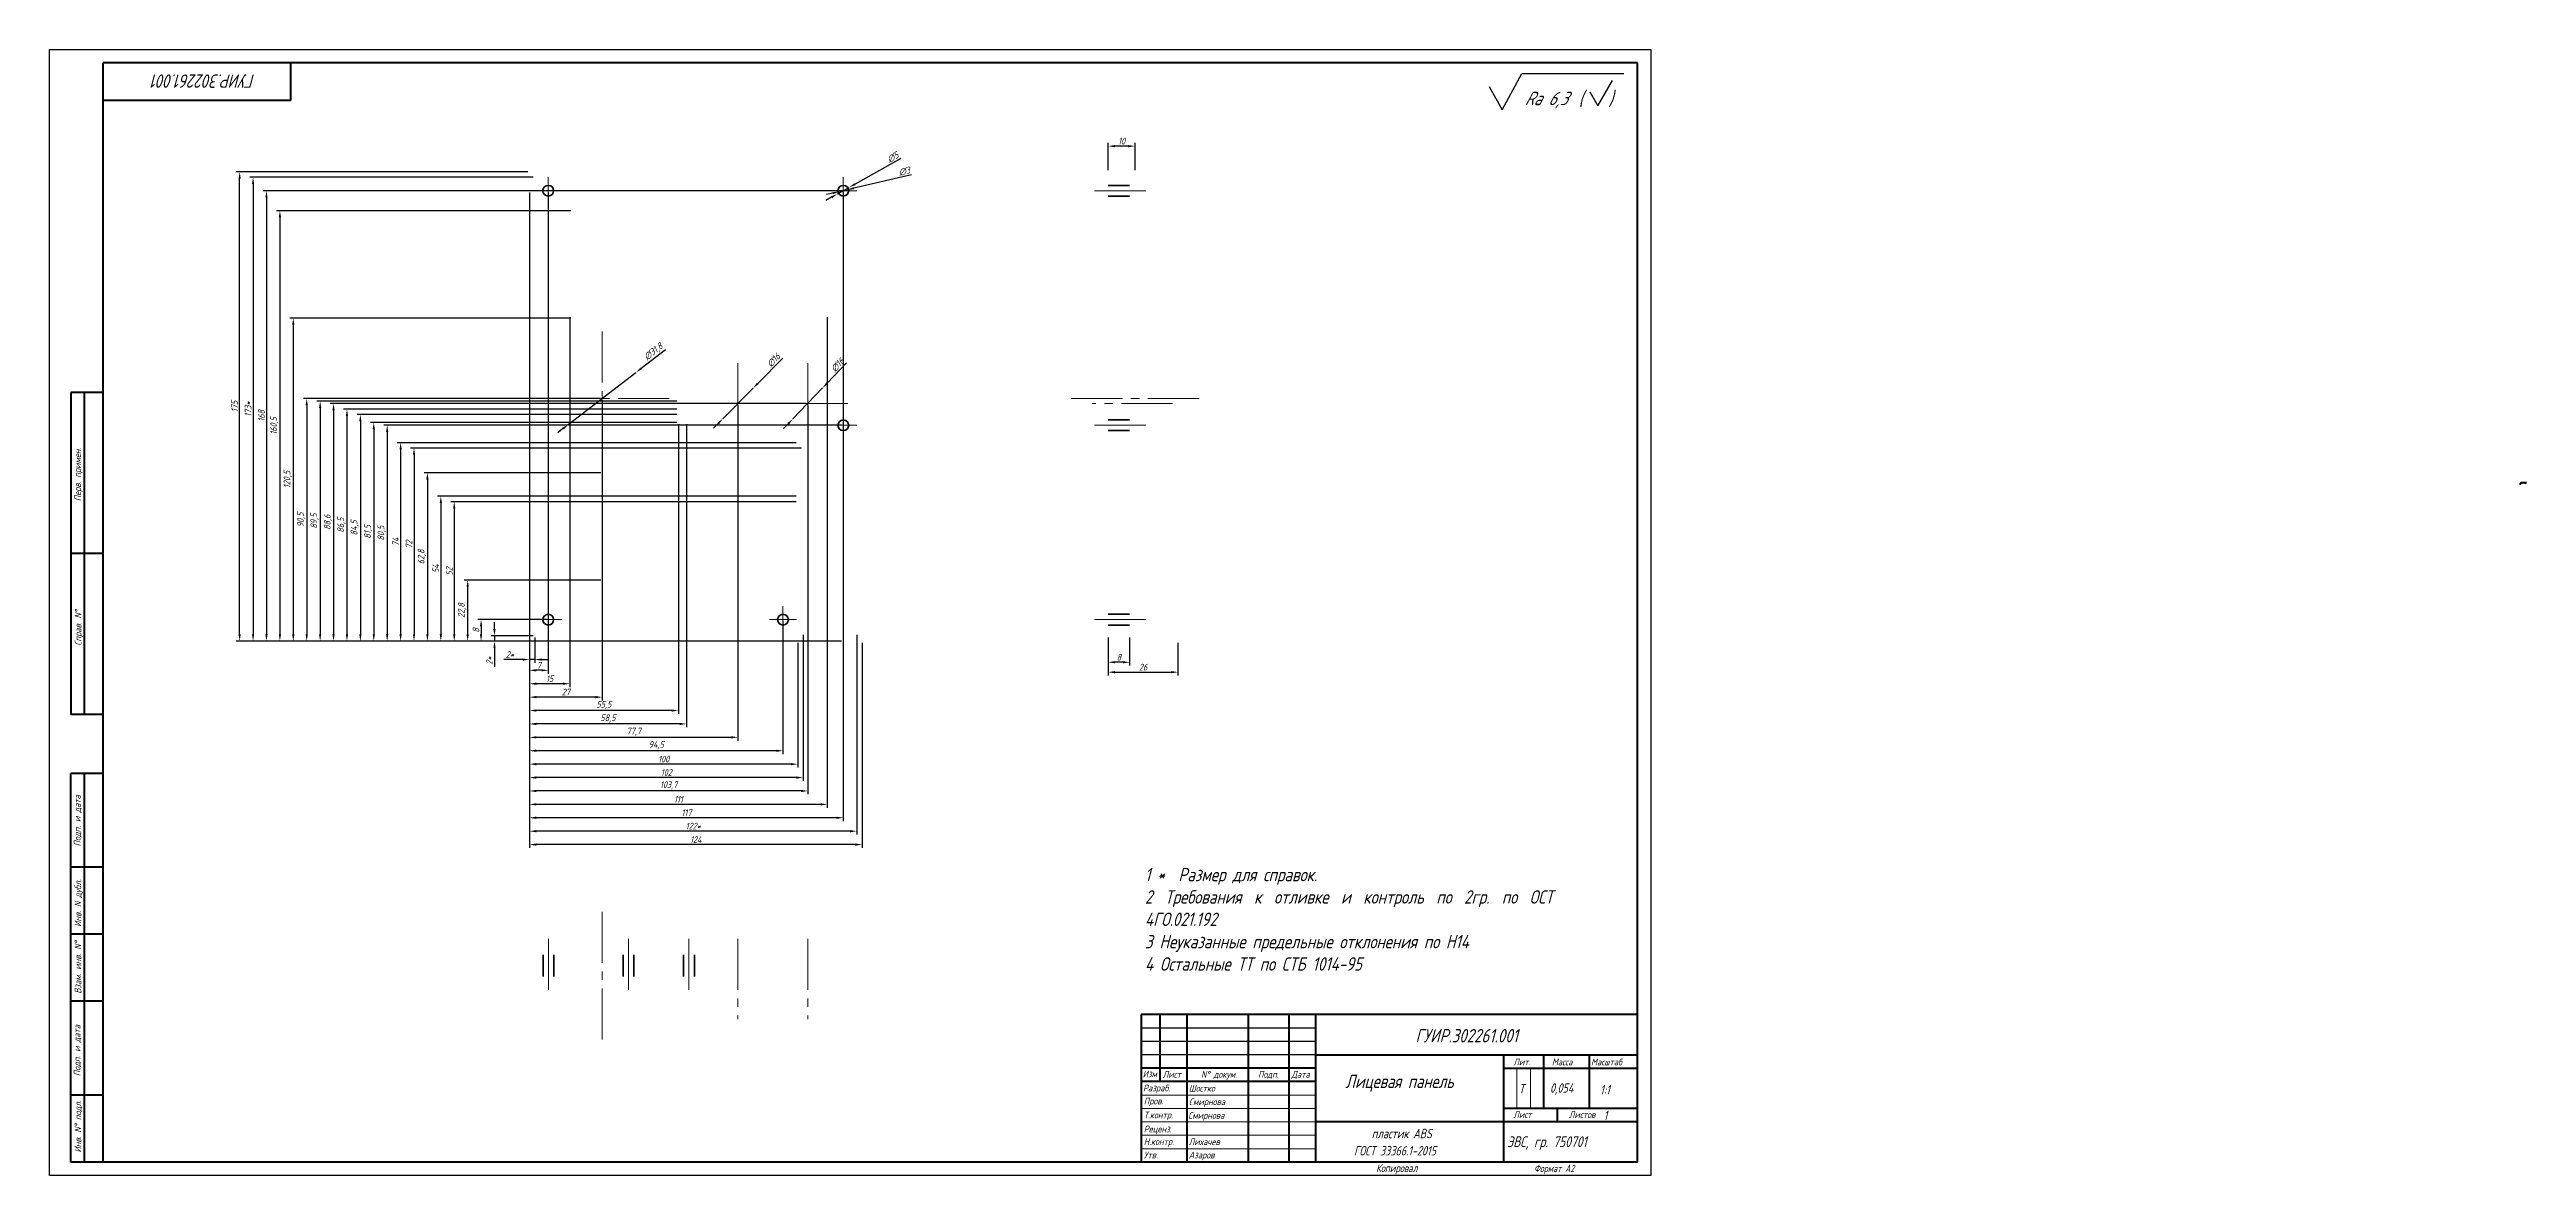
# Paper-space layout 'А2' of a CAD drawing. Header units: millimetres. Extents: x -3 to 920, y 0 to 420.
import ezdxf

# ---------------------------------------------------------------- set-up
doc = ezdxf.new("R2010")
doc.units = ezdxf.units.MM
doc.linetypes.add('CENTER2', pattern=[28.575, 19.05, -3.175, 3.175, -3.175])
for name, color, linetype in [('KONTUR', 7, 'Continuous'), ('PDF _Геометрия', 7, 'Continuous'), ('PDF _Сплошная заливка', 7, 'Continuous')]:
    doc.layers.add(name, color=color, linetype=linetype)
for name, color, linetype, lineweight in [('MD_Видимые тонкие', 7, 'Continuous', 35), ('ОСИ', 1, 'CENTER2', 20), ('Основная', 7, 'Continuous', 40), ('текст', 7, 'Continuous', 30), ('тонкая', 7, 'Continuous', 20)]:
    doc.layers.add(name, color=color, linetype=linetype, lineweight=lineweight)
doc.styles.add('GOST type A0', font='', dxfattribs={"oblique": 15, "height": 3.5})
doc.styles.get("Standard").update_dxf_attribs({"font": '', "oblique": 15})
doc.styles.add('стиль рамки', font='romans.shx', dxfattribs={"width": 0.75, "oblique": 15, "height": 3.5})
doc.styles.get('GOST type A0').set_extended_font_data('GOST type A')
doc.styles.get('Standard').set_extended_font_data('GOST type A')
doc.dimstyles.new('ISO-25', dxfattribs={"dimtxt": 2.5, "dimasz": 2.5, "dimexe": 1.25, "dimexo": 0.625, "dimtad": 1, "dimtxsty": 'Standard', "dimcen": 2.5, "dimadec": 0, "dimazin": 0, "dimtfac": 1, "dimtmove": 0, "dimatfit": 3, "dimfxl": 1, "dimarcsym": 0})

psp = doc.layouts.new('А2')

# ---------------------------------------------------------------- texts
at = {"insert": (73.621, 405.713), "char_height": 5, "attachment_point": 1, "rotation": 180}
psp.add_mtext_dynamic_manual_height_columns('ГУИР.302261.001', width=110.0691, gutter_width=12.5, heights=[0], dxfattribs=at)
at = {"char_height": 5, "attachment_point": 1}
for s, insert in [('{\\fGOST type A|b0|i1|c204|p34;Ra 6,3}', (546.897, 404.238)), ('ГУИР.302261.001', (506.214, 54.643))]:
    psp.add_mtext_dynamic_manual_height_columns(s, width=110.0691, gutter_width=12.5, heights=[0], dxfattribs=dict(at, insert=insert))
at = {"layer": 'текст', "style": 'стиль рамки', "oblique": 15, "width": 0.75}
for s, p in [('Перв. примен.', (8.752, 251.513)), ('Справ. N%%d', (8.907, 197.627)), ('Подп. и дата', (8.573, 122.77)), ('Инв. N дубл.', (8.818, 92.745)), ('Взам. инв. N%%d', (8.818, 67.818)), ('Подп. и дата', (8.523, 37.034)), ('Инв. N%%d подл.', (8.818, 8.567))]:
    psp.add_text(s, height=2.5, rotation=90, dxfattribs=at).set_placement(p)
for s, height, p in [('Изм', 2.5, (404.544, 36.612)), ('Лист', 2.5, (412.02, 36.462)), ('N%%d докум. ', 2.5, (426.304, 36.462)), ('Подп.', 2.5, (447.556, 36.462)), ('Дата', 2.5, (460.007, 36.462)), ('Лицевая панель', 5, (480.129, 32.615)), ('Лит.', 2.5, (542.717, 41.065)), ('Масса', 2.5, (557.092, 41.065)), ('Масштаб', 2.5, (571.684, 41.065)), ('Разраб.', 2.5, (404.661, 31.361)), ('Пров.', 2.5, (404.961, 26.529)), ('Шостко', 2.5, (421.718, 31.304)), ('Смирнова', 2.5, (421.788, 26.237)), ('Т', 3.5, (544.8, 30.589)), ('0,054', 3.5, (556.37, 30.88)), ('1:1', 3.5, (575.04, 30.23)), ('Реценз.', 2.5, (404.939, 16.077)), ('Т.контр.', 2.5, (404.961, 21.334)), ('Смирнова', 2.5, (421.505, 21.152)), ('Лист', 2.5, (542.717, 21.451)), ('Листов', 2.5, (563.442, 21.451)), ('1', 3.5, (576.348, 20.63)), ('Н.контр.', 2.5, (404.961, 11.412)), ('Лихачев', 2.5, (421.706, 11.317)), ('ГОСТ 33366.1-2015', 3.5, (483.288, 7.475)), ('пластик ABS', 3.5, (489.889, 13.906)), ('ЭВС, гр. 750701', 4, (540.425, 10.598)), ('Утв.', 2.5, (404.961, 6.392)), ('Азаров', 2.5, (421.706, 6.365)), ('Копировал', 3, (491.535, 1.25)), ('Формат А2', 2.75, (550.463, 1.25))]:
    psp.add_text(s, height=height, dxfattribs=at).set_placement(p)
at = {"layer": 'тонкая', "insert": (405.391, 114.741), "char_height": 5, "width": 157.08158, "attachment_point": 1, "style": 'GOST type A0'}
psp.add_mtext('\\pxqj,t1;1 *  Размер для справок.\\P\\pr1.09015;2 Требования к отливке и контроль по 2гр. по ОСТ 4ГО.021.192\\P3 Неуказанные предельные отклонения по H14\\P4 Остальные ТТ по СТБ 1014-95', dxfattribs=at)

# ---------------------------------------------------------------- blocks, each defined once
blk = doc.blocks.new('*D52')
at = {"color": 0, "lineweight": -2, "transparency": 16777216}
for p, q in [((226.6, 307.96), (217.59, 301.03)), ((190.41, 280.12), (215.61, 299.51)), ((188.42, 278.59), (186.44, 277.07))]:
    blk.add_line(p, q, dxfattribs=at)
at = {"color": 0, "transparency": 16777216}
for points in [[(217.34, 301.36), (217.85, 300.7), (215.61, 299.51)], [(188.17, 278.92), (188.68, 278.26), (190.41, 280.12)]]:
    blk.add_solid(points, dxfattribs=at)
at = {"layer": 'Defpoints', "color": 0, "transparency": 16777216}
for p in [(215.61, 299.51), (190.41, 280.12)]:
    blk.add_point(p, dxfattribs=at)
at = {"color": 0, "transparency": 16777216, "insert": (222.22, 307.2), "char_height": 2.5, "attachment_point": 5, "rotation": 37.57151}
blk.add_mtext('∅31,8', dxfattribs=at)
blk = doc.blocks.new('*D53')
at = {"color": 0, "lineweight": -2, "transparency": 16777216}
for p, q in [((270.37, 304.87), (261.04, 295.44)), ((248.03, 282.28), (259.28, 293.66)), ((246.27, 280.51), (244.51, 278.73))]:
    blk.add_line(p, q, dxfattribs=at)
at = {"color": 0, "transparency": 16777216}
for points in [[(260.74, 295.73), (261.33, 295.14), (259.28, 293.66)], [(245.97, 280.8), (246.57, 280.21), (248.03, 282.28)]]:
    blk.add_solid(points, dxfattribs=at)
at = {"layer": 'Defpoints', "color": 0, "transparency": 16777216}
for p in [(259.28, 293.66), (248.03, 282.28)]:
    blk.add_point(p, dxfattribs=at)
at = {"color": 0, "transparency": 16777216, "insert": (266.96, 304.09), "char_height": 2.5, "attachment_point": 5, "rotation": 45.3124}
blk.add_mtext('∅16', dxfattribs=at)
blk = doc.blocks.new('*D54')
at = {"color": 0, "lineweight": -2, "transparency": 16777216}
for p, q in [((294.17, 303.14), (286.91, 295.56)), ((274.12, 282.19), (285.19, 293.75)), ((272.39, 280.39), (270.66, 278.58))]:
    blk.add_line(p, q, dxfattribs=at)
at = {"color": 0, "transparency": 16777216}
for points in [[(286.61, 295.84), (287.22, 295.27), (285.19, 293.75)], [(272.09, 280.67), (272.69, 280.1), (274.12, 282.19)]]:
    blk.add_solid(points, dxfattribs=at)
at = {"layer": 'Defpoints', "color": 0, "transparency": 16777216}
for p in [(285.19, 293.75), (274.12, 282.19)]:
    blk.add_point(p, dxfattribs=at)
at = {"color": 0, "transparency": 16777216, "insert": (290.77, 302.3), "char_height": 2.5, "attachment_point": 5, "rotation": 46.2521}
blk.add_mtext('∅16', dxfattribs=at)
blk = doc.blocks.new('*D55')
at = {"color": 0, "lineweight": -2, "transparency": 16777216}
for p, q in [((318.39, 373.25), (296.83, 368.24)), ((289.04, 366.43), (286.6, 365.86)), ((291.47, 367), (294.39, 367.68))]:
    blk.add_line(p, q, dxfattribs=at)
at = {"color": 0, "transparency": 16777216}
for points in [[(288.94, 366.84), (289.13, 366.02), (291.47, 367)], [(296.73, 368.65), (296.92, 367.84), (294.39, 367.68)]]:
    blk.add_solid(points, dxfattribs=at)
at = {"layer": 'Defpoints', "color": 0, "transparency": 16777216}
for p in [(291.47, 367), (294.39, 367.68)]:
    blk.add_point(p, dxfattribs=at)
at = {"color": 0, "transparency": 16777216, "insert": (315.7, 374.55), "char_height": 2.5, "attachment_point": 5, "rotation": 13.07996}
blk.add_mtext('∅3', dxfattribs=at)
blk = doc.blocks.new('*D56')
at = {"color": 0, "lineweight": -2, "transparency": 16777216}
for p, q in [((314.34, 379.31), (297.3, 369.78)), ((288.57, 364.89), (286.39, 363.67)), ((290.75, 366.12), (295.11, 368.56))]:
    blk.add_line(p, q, dxfattribs=at)
at = {"color": 0, "transparency": 16777216}
for points in [[(297.09, 370.14), (297.5, 369.41), (295.11, 368.56)], [(288.37, 365.26), (288.77, 364.53), (290.75, 366.12)]]:
    blk.add_solid(points, dxfattribs=at)
at = {"layer": 'Defpoints', "color": 0, "transparency": 16777216}
for p in [(290.75, 366.12), (295.11, 368.56)]:
    blk.add_point(p, dxfattribs=at)
at = {"color": 0, "transparency": 16777216, "insert": (311.39, 379.81), "char_height": 2.5, "attachment_point": 5, "rotation": 29.2254}
blk.add_mtext('∅5', dxfattribs=at)
blk = doc.blocks.new('*D57')
at = {"color": 0, "lineweight": -2, "transparency": 16777216}
for p, q in [((391.68, 374.96), (391.68, 385.21)), ((399.18, 383.96), (394.18, 383.96)), ((401.68, 374.96), (401.68, 385.21))]:
    blk.add_line(p, q, dxfattribs=at)
at = {"color": 0, "transparency": 16777216}
for points in [[(394.18, 384.37), (394.18, 383.54), (391.68, 383.96)], [(399.18, 384.37), (399.18, 383.54), (401.68, 383.96)]]:
    blk.add_solid(points, dxfattribs=at)
at = {"layer": 'Defpoints', "color": 0, "transparency": 16777216}
for p in [(391.68, 383.96), (391.68, 374.34), (401.68, 374.34)]:
    blk.add_point(p, dxfattribs=at)
at = {"color": 0, "transparency": 16777216, "insert": (396.68, 385.83), "char_height": 2.5, "attachment_point": 5}
blk.add_mtext('10', dxfattribs=at)
blk = doc.blocks.new('*D58')
at = {"color": 0, "lineweight": -2, "transparency": 16777216}
for p, q in [((391.68, 198.71), (391.68, 186.49)), ((417.68, 198.71), (417.68, 186.49)), ((394.18, 187.74), (415.18, 187.74))]:
    blk.add_line(p, q, dxfattribs=at)
at = {"color": 0, "transparency": 16777216}
for points in [[(394.18, 188.16), (394.18, 187.32), (391.68, 187.74)], [(415.18, 188.16), (415.18, 187.32), (417.68, 187.74)]]:
    blk.add_solid(points, dxfattribs=at)
at = {"layer": 'Defpoints', "color": 0, "transparency": 16777216}
for p in [(391.68, 199.34), (417.68, 199.34), (417.68, 187.74)]:
    blk.add_point(p, dxfattribs=at)
at = {"color": 0, "transparency": 16777216, "insert": (404.68, 189.62), "char_height": 2.5, "attachment_point": 5}
blk.add_mtext('26', dxfattribs=at)
blk = doc.blocks.new('*D59')
at = {"color": 0, "lineweight": -2, "transparency": 16777216}
for p, q in [((391.68, 200.71), (391.68, 190.19)), ((399.68, 200.71), (399.68, 190.19)), ((397.18, 191.44), (394.18, 191.44))]:
    blk.add_line(p, q, dxfattribs=at)
at = {"color": 0, "transparency": 16777216}
for points in [[(394.18, 191.86), (394.18, 191.02), (391.68, 191.44)], [(397.18, 191.86), (397.18, 191.02), (399.68, 191.44)]]:
    blk.add_solid(points, dxfattribs=at)
at = {"layer": 'Defpoints', "color": 0, "transparency": 16777216}
for p in [(391.68, 201.34), (399.68, 201.34), (391.68, 191.44)]:
    blk.add_point(p, dxfattribs=at)
at = {"color": 0, "transparency": 16777216, "insert": (395.68, 193.32), "char_height": 2.5, "attachment_point": 5}
blk.add_mtext('8', dxfattribs=at)
blk = doc.blocks.new('*D62')
at = {"color": 0, "lineweight": -2, "transparency": 16777216}
for p, q in [((175.93, 200.71), (175.93, 191.18)), ((177.93, 200.71), (177.93, 191.18)), ((173.43, 192.43), (166.33, 192.43)), ((177.93, 192.43), (175.93, 192.43)), ((180.43, 192.43), (182.93, 192.43))]:
    blk.add_line(p, q, dxfattribs=at)
at = {"color": 0, "transparency": 16777216}
for points in [[(173.43, 192.85), (173.43, 192.01), (175.93, 192.43)], [(180.43, 192.85), (180.43, 192.01), (177.93, 192.43)]]:
    blk.add_solid(points, dxfattribs=at)
at = {"layer": 'Defpoints', "color": 0, "transparency": 16777216}
for p in [(175.93, 201.34), (177.93, 201.34), (175.93, 192.43)]:
    blk.add_point(p, dxfattribs=at)
at = {"color": 0, "transparency": 16777216, "insert": (168.63, 194.31), "char_height": 2.5, "attachment_point": 5}
blk.add_mtext('2*', dxfattribs=at)
blk = doc.blocks.new('*D63')
at = {"color": 0, "lineweight": -2, "transparency": 16777216}
for p, q in [((182.93, 366.71), (182.93, 187.18)), ((175.93, 206.71), (175.93, 187.18)), ((180.43, 188.43), (178.43, 188.43))]:
    blk.add_line(p, q, dxfattribs=at)
at = {"color": 0, "transparency": 16777216}
for points in [[(178.43, 188.85), (178.43, 188.01), (175.93, 188.43)], [(180.43, 188.85), (180.43, 188.01), (182.93, 188.43)]]:
    blk.add_solid(points, dxfattribs=at)
at = {"layer": 'Defpoints', "color": 0, "transparency": 16777216}
for p in [(182.93, 367.34), (175.93, 207.34), (175.93, 188.43)]:
    blk.add_point(p, dxfattribs=at)
at = {"color": 0, "transparency": 16777216, "insert": (179.43, 190.31), "char_height": 2.5, "attachment_point": 5}
blk.add_mtext('7', dxfattribs=at)
blk = doc.blocks.new('*D64')
at = {"color": 0, "lineweight": -2, "transparency": 16777216}
for p, q in [((175.93, 320.21), (175.93, 182.18)), ((190.93, 320.21), (190.93, 182.18)), ((188.43, 183.43), (178.43, 183.43))]:
    blk.add_line(p, q, dxfattribs=at)
at = {"color": 0, "transparency": 16777216}
for points in [[(178.43, 183.85), (178.43, 183.01), (175.93, 183.43)], [(188.43, 183.85), (188.43, 183.01), (190.93, 183.43)]]:
    blk.add_solid(points, dxfattribs=at)
at = {"layer": 'Defpoints', "color": 0, "transparency": 16777216}
for p in [(175.93, 320.84), (190.93, 320.84), (175.93, 183.43)]:
    blk.add_point(p, dxfattribs=at)
at = {"color": 0, "transparency": 16777216, "insert": (183.43, 185.31), "char_height": 2.5, "attachment_point": 5}
blk.add_mtext('15', dxfattribs=at)
blk = doc.blocks.new('*D65')
at = {"color": 0, "lineweight": -2, "transparency": 16777216}
for p, q in [((175.93, 289.19), (175.93, 177.18)), ((203.01, 289.19), (203.01, 177.18)), ((200.51, 178.43), (178.43, 178.43))]:
    blk.add_line(p, q, dxfattribs=at)
at = {"color": 0, "transparency": 16777216}
for points in [[(178.43, 178.85), (178.43, 178.01), (175.93, 178.43)], [(200.51, 178.85), (200.51, 178.01), (203.01, 178.43)]]:
    blk.add_solid(points, dxfattribs=at)
at = {"layer": 'Defpoints', "color": 0, "transparency": 16777216}
for p in [(175.93, 289.81), (203.01, 289.81), (175.93, 178.43)]:
    blk.add_point(p, dxfattribs=at)
at = {"color": 0, "transparency": 16777216, "insert": (189.47, 180.31), "char_height": 2.5, "attachment_point": 5}
blk.add_mtext('27', dxfattribs=at)
blk = doc.blocks.new('*D66')
at = {"color": 0, "lineweight": -2, "transparency": 16777216}
for p, q in [((175.93, 280.21), (175.93, 172.18)), ((231.43, 280.21), (231.43, 172.18)), ((228.93, 173.43), (178.43, 173.43))]:
    blk.add_line(p, q, dxfattribs=at)
at = {"color": 0, "transparency": 16777216}
for points in [[(178.43, 173.85), (178.43, 173.01), (175.93, 173.43)], [(228.93, 173.85), (228.93, 173.01), (231.43, 173.43)]]:
    blk.add_solid(points, dxfattribs=at)
at = {"layer": 'Defpoints', "color": 0, "transparency": 16777216}
for p in [(175.93, 280.84), (231.43, 280.84), (175.93, 173.43)]:
    blk.add_point(p, dxfattribs=at)
at = {"color": 0, "transparency": 16777216, "insert": (203.68, 175.49), "char_height": 2.5, "attachment_point": 5}
blk.add_mtext('55,5', dxfattribs=at)
blk = doc.blocks.new('*D67')
at = {"color": 0, "lineweight": -2, "transparency": 16777216}
for p, q in [((175.93, 280.21), (175.93, 167.18)), ((234.43, 280.21), (234.43, 167.18)), ((231.93, 168.43), (178.43, 168.43))]:
    blk.add_line(p, q, dxfattribs=at)
at = {"color": 0, "transparency": 16777216}
for points in [[(178.43, 168.85), (178.43, 168.01), (175.93, 168.43)], [(231.93, 168.85), (231.93, 168.01), (234.43, 168.43)]]:
    blk.add_solid(points, dxfattribs=at)
at = {"layer": 'Defpoints', "color": 0, "transparency": 16777216}
for p in [(175.93, 280.84), (234.43, 280.84), (175.93, 168.43)]:
    blk.add_point(p, dxfattribs=at)
at = {"color": 0, "transparency": 16777216, "insert": (205.18, 170.49), "char_height": 2.5, "attachment_point": 5}
blk.add_mtext('58,5', dxfattribs=at)
blk = doc.blocks.new('*D68')
at = {"color": 0, "lineweight": -2, "transparency": 16777216}
for p, q in [((175.93, 287.35), (175.93, 162.18)), ((253.65, 287.35), (253.65, 162.18)), ((251.15, 163.43), (178.43, 163.43))]:
    blk.add_line(p, q, dxfattribs=at)
at = {"color": 0, "transparency": 16777216}
for points in [[(178.43, 163.85), (178.43, 163.01), (175.93, 163.43)], [(251.15, 163.85), (251.15, 163.01), (253.65, 163.43)]]:
    blk.add_solid(points, dxfattribs=at)
at = {"layer": 'Defpoints', "color": 0, "transparency": 16777216}
for p in [(175.93, 287.97), (253.65, 287.97), (175.93, 163.43)]:
    blk.add_point(p, dxfattribs=at)
at = {"color": 0, "transparency": 16777216, "insert": (214.79, 165.49), "char_height": 2.5, "attachment_point": 5}
blk.add_mtext('77,7', dxfattribs=at)
blk = doc.blocks.new('*D69')
at = {"color": 0, "lineweight": -2, "transparency": 16777216}
for p, q in [((175.93, 206.71), (175.93, 157.18)), ((270.43, 206.71), (270.43, 157.18)), ((267.93, 158.43), (178.43, 158.43))]:
    blk.add_line(p, q, dxfattribs=at)
at = {"color": 0, "transparency": 16777216}
for points in [[(178.43, 158.85), (178.43, 158.01), (175.93, 158.43)], [(267.93, 158.85), (267.93, 158.01), (270.43, 158.43)]]:
    blk.add_solid(points, dxfattribs=at)
at = {"layer": 'Defpoints', "color": 0, "transparency": 16777216}
for p in [(175.93, 207.34), (270.43, 207.34), (175.93, 158.43)]:
    blk.add_point(p, dxfattribs=at)
at = {"color": 0, "transparency": 16777216, "insert": (223.18, 160.49), "char_height": 2.5, "attachment_point": 5}
blk.add_mtext('94,5', dxfattribs=at)
blk = doc.blocks.new('*D70')
at = {"color": 0, "lineweight": -2, "transparency": 16777216}
for p, q in [((175.93, 198.71), (175.93, 152.18)), ((275.93, 198.71), (275.93, 152.18)), ((273.43, 153.43), (178.43, 153.43))]:
    blk.add_line(p, q, dxfattribs=at)
at = {"color": 0, "transparency": 16777216}
for points in [[(178.43, 153.85), (178.43, 153.01), (175.93, 153.43)], [(273.43, 153.85), (273.43, 153.01), (275.93, 153.43)]]:
    blk.add_solid(points, dxfattribs=at)
at = {"layer": 'Defpoints', "color": 0, "transparency": 16777216}
for p in [(175.93, 199.34), (275.93, 199.34), (175.93, 153.43)]:
    blk.add_point(p, dxfattribs=at)
at = {"color": 0, "transparency": 16777216, "insert": (225.93, 155.31), "char_height": 2.5, "attachment_point": 5}
blk.add_mtext('100', dxfattribs=at)
blk = doc.blocks.new('*D71')
at = {"color": 0, "lineweight": -2, "transparency": 16777216}
for p, q in [((175.93, 201.71), (175.93, 147.18)), ((277.93, 201.71), (277.93, 147.18)), ((275.43, 148.43), (178.43, 148.43))]:
    blk.add_line(p, q, dxfattribs=at)
at = {"color": 0, "transparency": 16777216}
for points in [[(178.43, 148.85), (178.43, 148.01), (175.93, 148.43)], [(275.43, 148.85), (275.43, 148.01), (277.93, 148.43)]]:
    blk.add_solid(points, dxfattribs=at)
at = {"layer": 'Defpoints', "color": 0, "transparency": 16777216}
for p in [(175.93, 202.34), (277.93, 202.34), (175.93, 148.43)]:
    blk.add_point(p, dxfattribs=at)
at = {"color": 0, "transparency": 16777216, "insert": (226.93, 150.31), "char_height": 2.5, "attachment_point": 5}
blk.add_mtext('102', dxfattribs=at)
blk = doc.blocks.new('*D72')
at = {"color": 0, "lineweight": -2, "transparency": 16777216}
for p, q in [((175.93, 287.35), (175.93, 142.18)), ((279.65, 287.35), (279.65, 142.18)), ((277.15, 143.43), (178.43, 143.43))]:
    blk.add_line(p, q, dxfattribs=at)
at = {"color": 0, "transparency": 16777216}
for points in [[(178.43, 143.85), (178.43, 143.01), (175.93, 143.43)], [(277.15, 143.85), (277.15, 143.01), (279.65, 143.43)]]:
    blk.add_solid(points, dxfattribs=at)
at = {"layer": 'Defpoints', "color": 0, "transparency": 16777216}
for p in [(175.93, 287.97), (279.65, 287.97), (175.93, 143.43)]:
    blk.add_point(p, dxfattribs=at)
at = {"color": 0, "transparency": 16777216, "insert": (227.79, 145.49), "char_height": 2.5, "attachment_point": 5}
blk.add_mtext('103,7', dxfattribs=at)
blk = doc.blocks.new('*D73')
at = {"color": 0, "lineweight": -2, "transparency": 16777216}
for p, q in [((175.93, 320.21), (175.93, 137.18)), ((286.93, 320.21), (286.93, 137.18)), ((284.43, 138.43), (178.43, 138.43))]:
    blk.add_line(p, q, dxfattribs=at)
at = {"color": 0, "transparency": 16777216}
for points in [[(178.43, 138.85), (178.43, 138.01), (175.93, 138.43)], [(284.43, 138.85), (284.43, 138.01), (286.93, 138.43)]]:
    blk.add_solid(points, dxfattribs=at)
at = {"layer": 'Defpoints', "color": 0, "transparency": 16777216}
for p in [(175.93, 320.84), (286.93, 320.84), (175.93, 138.43)]:
    blk.add_point(p, dxfattribs=at)
at = {"color": 0, "transparency": 16777216, "insert": (231.43, 140.31), "char_height": 2.5, "attachment_point": 5}
blk.add_mtext('111', dxfattribs=at)
blk = doc.blocks.new('*D74')
at = {"color": 0, "lineweight": -2, "transparency": 16777216}
for p, q in [((175.93, 366.71), (175.93, 132.18)), ((292.93, 366.71), (292.93, 132.18)), ((290.43, 133.43), (178.43, 133.43))]:
    blk.add_line(p, q, dxfattribs=at)
at = {"color": 0, "transparency": 16777216}
for points in [[(178.43, 133.85), (178.43, 133.01), (175.93, 133.43)], [(290.43, 133.85), (290.43, 133.01), (292.93, 133.43)]]:
    blk.add_solid(points, dxfattribs=at)
at = {"layer": 'Defpoints', "color": 0, "transparency": 16777216}
for p in [(175.93, 367.34), (292.93, 367.34), (175.93, 133.43)]:
    blk.add_point(p, dxfattribs=at)
at = {"color": 0, "transparency": 16777216, "insert": (234.43, 135.31), "char_height": 2.5, "attachment_point": 5}
blk.add_mtext('117', dxfattribs=at)
blk = doc.blocks.new('*D75')
at = {"color": 0, "lineweight": -2, "transparency": 16777216}
for p, q in [((175.93, 201.71), (175.93, 127.18)), ((297.93, 201.71), (297.93, 127.18)), ((295.43, 128.43), (178.43, 128.43))]:
    blk.add_line(p, q, dxfattribs=at)
at = {"color": 0, "transparency": 16777216}
for points in [[(178.43, 128.85), (178.43, 128.01), (175.93, 128.43)], [(295.43, 128.85), (295.43, 128.01), (297.93, 128.43)]]:
    blk.add_solid(points, dxfattribs=at)
at = {"layer": 'Defpoints', "color": 0, "transparency": 16777216}
for p in [(175.93, 202.34), (297.93, 202.34), (175.93, 128.43)]:
    blk.add_point(p, dxfattribs=at)
at = {"color": 0, "transparency": 16777216, "insert": (236.93, 130.31), "char_height": 2.5, "attachment_point": 5}
blk.add_mtext('122*', dxfattribs=at)
blk = doc.blocks.new('*D76')
at = {"color": 0, "lineweight": -2, "transparency": 16777216}
for p, q in [((175.93, 198.71), (175.93, 122.18)), ((299.93, 198.71), (299.93, 122.18)), ((297.43, 123.43), (178.43, 123.43))]:
    blk.add_line(p, q, dxfattribs=at)
at = {"color": 0, "transparency": 16777216}
for points in [[(178.43, 123.85), (178.43, 123.01), (175.93, 123.43)], [(297.43, 123.85), (297.43, 123.01), (299.93, 123.43)]]:
    blk.add_solid(points, dxfattribs=at)
at = {"layer": 'Defpoints', "color": 0, "transparency": 16777216}
for p in [(175.93, 199.34), (299.93, 199.34), (175.93, 123.43)]:
    blk.add_point(p, dxfattribs=at)
at = {"color": 0, "transparency": 16777216, "insert": (237.93, 125.31), "char_height": 2.5, "attachment_point": 5}
blk.add_mtext('124', dxfattribs=at)
blk = doc.blocks.new('*D79')
at = {"color": 0, "lineweight": -2, "transparency": 16777216}
for p, q in [((182.31, 207.34), (156.63, 207.34)), ((157.88, 204.84), (157.88, 201.84)), ((182.31, 199.34), (156.63, 199.34))]:
    blk.add_line(p, q, dxfattribs=at)
at = {"color": 0, "transparency": 16777216}
for points in [[(157.46, 204.84), (158.29, 204.84), (157.88, 207.34)], [(157.46, 201.84), (158.29, 201.84), (157.88, 199.34)]]:
    blk.add_solid(points, dxfattribs=at)
at = {"layer": 'Defpoints', "color": 0, "transparency": 16777216}
for p in [(182.93, 207.34), (157.88, 199.34), (182.93, 199.34)]:
    blk.add_point(p, dxfattribs=at)
at = {"color": 0, "transparency": 16777216, "insert": (156, 203.34), "char_height": 2.5, "attachment_point": 5, "rotation": 90}
blk.add_mtext('8', dxfattribs=at)
blk = doc.blocks.new('*D80')
at = {"color": 0, "lineweight": -2, "transparency": 16777216}
for p, q in [((202.55, 222.11), (151.63, 222.11)), ((152.88, 219.61), (152.88, 201.84)), ((202.55, 199.34), (151.63, 199.34))]:
    blk.add_line(p, q, dxfattribs=at)
at = {"color": 0, "transparency": 16777216}
for points in [[(152.46, 219.61), (153.29, 219.61), (152.88, 222.11)], [(152.46, 201.84), (153.29, 201.84), (152.88, 199.34)]]:
    blk.add_solid(points, dxfattribs=at)
at = {"layer": 'Defpoints', "color": 0, "transparency": 16777216}
for p in [(203.17, 222.11), (152.88, 199.34), (203.17, 199.34)]:
    blk.add_point(p, dxfattribs=at)
at = {"color": 0, "transparency": 16777216, "insert": (150.81, 210.73), "char_height": 2.5, "attachment_point": 5, "rotation": 90}
blk.add_mtext('22,8', dxfattribs=at)
blk = doc.blocks.new('*D81')
at = {"color": 0, "lineweight": -2, "transparency": 16777216}
for p, q in [((275.31, 251.34), (146.63, 251.34)), ((147.88, 248.84), (147.88, 201.84)), ((275.31, 199.34), (146.63, 199.34))]:
    blk.add_line(p, q, dxfattribs=at)
at = {"color": 0, "transparency": 16777216}
for points in [[(147.46, 248.84), (148.29, 248.84), (147.88, 251.34)], [(147.46, 201.84), (148.29, 201.84), (147.88, 199.34)]]:
    blk.add_solid(points, dxfattribs=at)
at = {"layer": 'Defpoints', "color": 0, "transparency": 16777216}
for p in [(275.93, 251.34), (147.88, 199.34), (275.93, 199.34)]:
    blk.add_point(p, dxfattribs=at)
at = {"color": 0, "transparency": 16777216, "insert": (146, 225.34), "char_height": 2.5, "attachment_point": 5, "rotation": 90}
blk.add_mtext('52', dxfattribs=at)
blk = doc.blocks.new('*D82')
at = {"color": 0, "lineweight": -2, "transparency": 16777216}
for p, q in [((275.31, 253.34), (141.63, 253.34)), ((142.88, 250.84), (142.88, 201.84)), ((275.31, 199.34), (141.63, 199.34))]:
    blk.add_line(p, q, dxfattribs=at)
at = {"color": 0, "transparency": 16777216}
for points in [[(142.46, 250.84), (143.29, 250.84), (142.88, 253.34)], [(142.46, 201.84), (143.29, 201.84), (142.88, 199.34)]]:
    blk.add_solid(points, dxfattribs=at)
at = {"layer": 'Defpoints', "color": 0, "transparency": 16777216}
for p in [(275.93, 253.34), (142.88, 199.34), (275.93, 199.34)]:
    blk.add_point(p, dxfattribs=at)
at = {"color": 0, "transparency": 16777216, "insert": (141, 226.34), "char_height": 2.5, "attachment_point": 5, "rotation": 90}
blk.add_mtext('54', dxfattribs=at)
blk = doc.blocks.new('*D83')
at = {"color": 0, "lineweight": -2, "transparency": 16777216}
for p, q in [((202.55, 262.11), (136.63, 262.11)), ((137.88, 259.61), (137.88, 201.84)), ((202.55, 199.34), (136.63, 199.34))]:
    blk.add_line(p, q, dxfattribs=at)
at = {"color": 0, "transparency": 16777216}
for points in [[(137.46, 259.61), (138.29, 259.61), (137.88, 262.11)], [(137.46, 201.84), (138.29, 201.84), (137.88, 199.34)]]:
    blk.add_solid(points, dxfattribs=at)
at = {"layer": 'Defpoints', "color": 0, "transparency": 16777216}
for p in [(203.17, 262.11), (137.88, 199.34), (203.17, 199.34)]:
    blk.add_point(p, dxfattribs=at)
at = {"color": 0, "transparency": 16777216, "insert": (135.81, 230.73), "char_height": 2.5, "attachment_point": 5, "rotation": 90}
blk.add_mtext('62,8', dxfattribs=at)
blk = doc.blocks.new('*D84')
at = {"color": 0, "lineweight": -2, "transparency": 16777216}
for p, q in [((277.31, 271.34), (131.63, 271.34)), ((132.88, 268.84), (132.88, 201.84)), ((277.31, 199.34), (131.63, 199.34))]:
    blk.add_line(p, q, dxfattribs=at)
at = {"color": 0, "transparency": 16777216}
for points in [[(132.46, 268.84), (133.29, 268.84), (132.88, 271.34)], [(132.46, 201.84), (133.29, 201.84), (132.88, 199.34)]]:
    blk.add_solid(points, dxfattribs=at)
at = {"layer": 'Defpoints', "color": 0, "transparency": 16777216}
for p in [(277.93, 271.34), (132.88, 199.34), (277.93, 199.34)]:
    blk.add_point(p, dxfattribs=at)
at = {"color": 0, "transparency": 16777216, "insert": (131, 235.34), "char_height": 2.5, "attachment_point": 5, "rotation": 90}
blk.add_mtext('72', dxfattribs=at)
blk = doc.blocks.new('*D85')
at = {"color": 0, "lineweight": -2, "transparency": 16777216}
for p, q in [((275.31, 273.34), (126.63, 273.34)), ((127.88, 270.84), (127.88, 201.84)), ((275.31, 199.34), (126.63, 199.34))]:
    blk.add_line(p, q, dxfattribs=at)
at = {"color": 0, "transparency": 16777216}
for points in [[(127.46, 270.84), (128.29, 270.84), (127.88, 273.34)], [(127.46, 201.84), (128.29, 201.84), (127.88, 199.34)]]:
    blk.add_solid(points, dxfattribs=at)
at = {"layer": 'Defpoints', "color": 0, "transparency": 16777216}
for p in [(275.93, 273.34), (127.88, 199.34), (275.93, 199.34)]:
    blk.add_point(p, dxfattribs=at)
at = {"color": 0, "transparency": 16777216, "insert": (126, 236.34), "char_height": 2.5, "attachment_point": 5, "rotation": 90}
blk.add_mtext('74', dxfattribs=at)
blk = doc.blocks.new('*D86')
at = {"color": 0, "lineweight": -2, "transparency": 16777216}
for p, q in [((292.31, 279.84), (121.63, 279.84)), ((122.88, 277.34), (122.88, 201.84)), ((292.31, 199.34), (121.63, 199.34))]:
    blk.add_line(p, q, dxfattribs=at)
at = {"color": 0, "transparency": 16777216}
for points in [[(122.46, 277.34), (123.29, 277.34), (122.88, 279.84)], [(122.46, 201.84), (123.29, 201.84), (122.88, 199.34)]]:
    blk.add_solid(points, dxfattribs=at)
at = {"layer": 'Defpoints', "color": 0, "transparency": 16777216}
for p in [(292.93, 279.84), (122.88, 199.34), (292.93, 199.34)]:
    blk.add_point(p, dxfattribs=at)
at = {"color": 0, "transparency": 16777216, "insert": (120.81, 239.59), "char_height": 2.5, "attachment_point": 5, "rotation": 90}
blk.add_mtext('80,5', dxfattribs=at)
blk = doc.blocks.new('*D87')
at = {"color": 0, "lineweight": -2, "transparency": 16777216}
for p, q in [((230.81, 280.84), (116.63, 280.84)), ((117.88, 278.34), (117.88, 201.84)), ((230.81, 199.34), (116.63, 199.34))]:
    blk.add_line(p, q, dxfattribs=at)
at = {"color": 0, "transparency": 16777216}
for points in [[(117.46, 278.34), (118.29, 278.34), (117.88, 280.84)], [(117.46, 201.84), (118.29, 201.84), (117.88, 199.34)]]:
    blk.add_solid(points, dxfattribs=at)
at = {"layer": 'Defpoints', "color": 0, "transparency": 16777216}
for p in [(231.43, 280.84), (117.88, 199.34), (231.43, 199.34)]:
    blk.add_point(p, dxfattribs=at)
at = {"color": 0, "transparency": 16777216, "insert": (115.81, 240.09), "char_height": 2.5, "attachment_point": 5, "rotation": 90}
blk.add_mtext('81,5', dxfattribs=at)
blk = doc.blocks.new('*D88')
at = {"color": 0, "lineweight": -2, "transparency": 16777216}
for p, q in [((230.81, 283.84), (111.63, 283.84)), ((112.88, 281.34), (112.88, 201.84)), ((230.81, 199.34), (111.63, 199.34))]:
    blk.add_line(p, q, dxfattribs=at)
at = {"color": 0, "transparency": 16777216}
for points in [[(112.46, 281.34), (113.29, 281.34), (112.88, 283.84)], [(112.46, 201.84), (113.29, 201.84), (112.88, 199.34)]]:
    blk.add_solid(points, dxfattribs=at)
at = {"layer": 'Defpoints', "color": 0, "transparency": 16777216}
for p in [(231.43, 283.84), (112.88, 199.34), (231.43, 199.34)]:
    blk.add_point(p, dxfattribs=at)
at = {"color": 0, "transparency": 16777216, "insert": (110.81, 241.59), "char_height": 2.5, "attachment_point": 5, "rotation": 90}
blk.add_mtext('84,5', dxfattribs=at)
blk = doc.blocks.new('*D89')
at = {"color": 0, "lineweight": -2, "transparency": 16777216}
for p, q in [((230.81, 285.84), (106.63, 285.84)), ((107.88, 283.34), (107.88, 201.84)), ((230.81, 199.34), (106.63, 199.34))]:
    blk.add_line(p, q, dxfattribs=at)
at = {"color": 0, "transparency": 16777216}
for points in [[(107.46, 283.34), (108.29, 283.34), (107.88, 285.84)], [(107.46, 201.84), (108.29, 201.84), (107.88, 199.34)]]:
    blk.add_solid(points, dxfattribs=at)
at = {"layer": 'Defpoints', "color": 0, "transparency": 16777216}
for p in [(231.43, 285.84), (107.88, 199.34), (231.43, 199.34)]:
    blk.add_point(p, dxfattribs=at)
at = {"color": 0, "transparency": 16777216, "insert": (105.81, 242.59), "char_height": 2.5, "attachment_point": 5, "rotation": 90}
blk.add_mtext('86,5', dxfattribs=at)
blk = doc.blocks.new('*D90')
at = {"color": 0, "lineweight": -2, "transparency": 16777216}
for p, q in [((279.03, 287.97), (101.63, 287.97)), ((102.88, 285.47), (102.88, 201.84)), ((279.03, 199.34), (101.63, 199.34))]:
    blk.add_line(p, q, dxfattribs=at)
at = {"color": 0, "transparency": 16777216}
for points in [[(102.46, 285.47), (103.29, 285.47), (102.88, 287.97)], [(102.46, 201.84), (103.29, 201.84), (102.88, 199.34)]]:
    blk.add_solid(points, dxfattribs=at)
at = {"layer": 'Defpoints', "color": 0, "transparency": 16777216}
for p in [(279.65, 287.97), (102.88, 199.34), (279.65, 199.34)]:
    blk.add_point(p, dxfattribs=at)
at = {"color": 0, "transparency": 16777216, "insert": (100.81, 243.65), "char_height": 2.5, "attachment_point": 5, "rotation": 90}
blk.add_mtext('88,6', dxfattribs=at)
blk = doc.blocks.new('*D91')
at = {"color": 0, "lineweight": -2, "transparency": 16777216}
for p, q in [((230.81, 288.84), (96.63, 288.84)), ((97.88, 286.34), (97.88, 201.84)), ((230.81, 199.34), (96.63, 199.34))]:
    blk.add_line(p, q, dxfattribs=at)
at = {"color": 0, "transparency": 16777216}
for points in [[(97.46, 286.34), (98.29, 286.34), (97.88, 288.84)], [(97.46, 201.84), (98.29, 201.84), (97.88, 199.34)]]:
    blk.add_solid(points, dxfattribs=at)
at = {"layer": 'Defpoints', "color": 0, "transparency": 16777216}
for p in [(231.43, 288.84), (97.88, 199.34), (231.43, 199.34)]:
    blk.add_point(p, dxfattribs=at)
at = {"color": 0, "transparency": 16777216, "insert": (95.81, 244.09), "char_height": 2.5, "attachment_point": 5, "rotation": 90}
blk.add_mtext('89,5', dxfattribs=at)
blk = doc.blocks.new('*D92')
at = {"color": 0, "lineweight": -2, "transparency": 16777216}
for p, q in [((202.38, 289.81), (91.63, 289.81)), ((92.88, 287.31), (92.88, 201.84)), ((202.38, 199.34), (91.63, 199.34))]:
    blk.add_line(p, q, dxfattribs=at)
at = {"color": 0, "transparency": 16777216}
for points in [[(92.46, 287.31), (93.29, 287.31), (92.88, 289.81)], [(92.46, 201.84), (93.29, 201.84), (92.88, 199.34)]]:
    blk.add_solid(points, dxfattribs=at)
at = {"layer": 'Defpoints', "color": 0, "transparency": 16777216}
for p in [(203.01, 289.81), (92.88, 199.34), (203.01, 199.34)]:
    blk.add_point(p, dxfattribs=at)
at = {"color": 0, "transparency": 16777216, "insert": (90.81, 244.57), "char_height": 2.5, "attachment_point": 5, "rotation": 90}
blk.add_mtext('90,5', dxfattribs=at)
blk = doc.blocks.new('*D93')
at = {"color": 0, "lineweight": -2, "transparency": 16777216}
for p, q in [((191.31, 319.84), (86.63, 319.84)), ((87.88, 317.34), (87.88, 201.84)), ((191.31, 199.34), (86.63, 199.34))]:
    blk.add_line(p, q, dxfattribs=at)
at = {"color": 0, "transparency": 16777216}
for points in [[(87.46, 317.34), (88.29, 317.34), (87.88, 319.84)], [(87.46, 201.84), (88.29, 201.84), (87.88, 199.34)]]:
    blk.add_solid(points, dxfattribs=at)
at = {"layer": 'Defpoints', "color": 0, "transparency": 16777216}
for p in [(191.93, 319.84), (87.88, 199.34), (191.93, 199.34)]:
    blk.add_point(p, dxfattribs=at)
at = {"color": 0, "transparency": 16777216, "insert": (85.81, 259.59), "char_height": 2.5, "attachment_point": 5, "rotation": 90}
blk.add_mtext('120,5', dxfattribs=at)
blk = doc.blocks.new('*D94')
at = {"color": 0, "lineweight": -2, "transparency": 16777216}
for p, q in [((191.31, 359.84), (81.63, 359.84)), ((82.88, 357.34), (82.88, 201.84)), ((191.31, 199.34), (81.63, 199.34))]:
    blk.add_line(p, q, dxfattribs=at)
at = {"color": 0, "transparency": 16777216}
for points in [[(82.46, 357.34), (83.29, 357.34), (82.88, 359.84)], [(82.46, 201.84), (83.29, 201.84), (82.88, 199.34)]]:
    blk.add_solid(points, dxfattribs=at)
at = {"layer": 'Defpoints', "color": 0, "transparency": 16777216}
for p in [(191.93, 359.84), (82.88, 199.34), (191.93, 199.34)]:
    blk.add_point(p, dxfattribs=at)
at = {"color": 0, "transparency": 16777216, "insert": (80.81, 279.59), "char_height": 2.5, "attachment_point": 5, "rotation": 90}
blk.add_mtext('160,5', dxfattribs=at)
blk = doc.blocks.new('*D95')
at = {"color": 0, "lineweight": -2, "transparency": 16777216}
for p, q in [((292.31, 367.34), (76.63, 367.34)), ((77.88, 364.84), (77.88, 201.84)), ((292.31, 199.34), (76.63, 199.34))]:
    blk.add_line(p, q, dxfattribs=at)
at = {"color": 0, "transparency": 16777216}
for points in [[(77.46, 364.84), (78.29, 364.84), (77.88, 367.34)], [(77.46, 201.84), (78.29, 201.84), (77.88, 199.34)]]:
    blk.add_solid(points, dxfattribs=at)
at = {"layer": 'Defpoints', "color": 0, "transparency": 16777216}
for p in [(292.93, 367.34), (77.88, 199.34), (292.93, 199.34)]:
    blk.add_point(p, dxfattribs=at)
at = {"color": 0, "transparency": 16777216, "insert": (76, 283.34), "char_height": 2.5, "attachment_point": 5, "rotation": 90}
blk.add_mtext('168', dxfattribs=at)
blk = doc.blocks.new('*D97')
at = {"color": 0, "lineweight": -2, "transparency": 16777216}
for p, q in [((177.31, 372.34), (71.63, 372.34)), ((72.88, 369.84), (72.88, 201.84)), ((177.31, 199.34), (71.63, 199.34))]:
    blk.add_line(p, q, dxfattribs=at)
at = {"color": 0, "transparency": 16777216}
for points in [[(72.46, 369.84), (73.29, 369.84), (72.88, 372.34)], [(72.46, 201.84), (73.29, 201.84), (72.88, 199.34)]]:
    blk.add_solid(points, dxfattribs=at)
at = {"layer": 'Defpoints', "color": 0, "transparency": 16777216}
for p in [(177.93, 372.34), (72.88, 199.34), (177.93, 199.34)]:
    blk.add_point(p, dxfattribs=at)
at = {"color": 0, "transparency": 16777216, "insert": (71, 285.84), "char_height": 2.5, "attachment_point": 5, "rotation": 90}
blk.add_mtext('173*', dxfattribs=at)
blk = doc.blocks.new('*D98')
at = {"color": 0, "lineweight": -2, "transparency": 16777216}
for p, q in [((175.31, 374.34), (66.63, 374.34)), ((67.88, 201.84), (67.88, 371.84)), ((175.31, 199.34), (66.63, 199.34))]:
    blk.add_line(p, q, dxfattribs=at)
at = {"color": 0, "transparency": 16777216}
for points in [[(67.46, 371.84), (68.29, 371.84), (67.88, 374.34)], [(67.46, 201.84), (68.29, 201.84), (67.88, 199.34)]]:
    blk.add_solid(points, dxfattribs=at)
at = {"layer": 'Defpoints', "color": 0, "transparency": 16777216}
for p in [(67.88, 374.34), (175.93, 374.34), (175.93, 199.34)]:
    blk.add_point(p, dxfattribs=at)
at = {"color": 0, "transparency": 16777216, "insert": (66, 286.84), "char_height": 2.5, "attachment_point": 5, "rotation": 90}
blk.add_mtext('175', dxfattribs=at)
blk = doc.blocks.new('*D99')
at = {"color": 0, "lineweight": -2, "transparency": 16777216}
for p, q in [((162.88, 203.84), (162.88, 206.34)), ((177.31, 201.34), (161.63, 201.34)), ((177.31, 199.34), (161.63, 199.34)), ((162.88, 201.34), (162.88, 199.34)), ((162.88, 196.84), (162.88, 189.73))]:
    blk.add_line(p, q, dxfattribs=at)
at = {"color": 0, "transparency": 16777216}
for points in [[(162.46, 203.84), (163.29, 203.84), (162.88, 201.34)], [(162.46, 196.84), (163.29, 196.84), (162.88, 199.34)]]:
    blk.add_solid(points, dxfattribs=at)
at = {"layer": 'Defpoints', "color": 0, "transparency": 16777216}
for p in [(162.88, 199.34), (177.93, 201.34), (177.93, 199.34)]:
    blk.add_point(p, dxfattribs=at)
at = {"color": 0, "transparency": 16777216, "insert": (161, 192.03), "char_height": 2.5, "attachment_point": 5, "rotation": 90}
blk.add_mtext('2*', dxfattribs=at)

# ---------------------------------------------------------------- dimensions: what is measured, and where the dimension line sits
for p1, p2, picture, middle in [((290.751, 366.115), (295.115, 368.556), '*D56', (312.309, 378.176)), ((291.472, 366.996), (294.394, 367.675), '*D55', (316.123, 372.724)), ((190.406, 280.116), (215.61, 299.506), '*D52', (223.479, 305.56)), ((248.028, 282.283), (259.279, 293.659), '*D53', (268.295, 302.772)), ((274.122, 282.192), (285.185, 293.75), '*D54', (292.13, 301.005))]:
    dim = psp.add_diameter_dim_2p(p1=p1, p2=p2, dimstyle='ISO-25', override={"dimlfac": -1})
    dim.commit()
    dim.dimension.update_dxf_attribs({"geometry": picture, "text_midpoint": middle, "dimtype": 163})
for base, p1, p2, picture, middle in [((391.68, 383.957), (401.68, 374.336), (391.68, 374.336), '*D57', (396.68, 385.833)), ((175.933, 133.429), (292.933, 367.336), (175.933, 367.336), '*D74', (234.433, 135.305)), ((175.933, 183.429), (190.933, 320.836), (175.933, 320.836), '*D64', (183.433, 185.305)), ((175.933, 138.429), (286.933, 320.836), (175.933, 320.836), '*D73', (231.433, 140.305)), ((175.933, 173.429), (231.433, 280.836), (175.933, 280.836), '*D66', (203.683, 175.493)), ((175.933, 168.429), (234.433, 280.836), (175.933, 280.836), '*D67', (205.183, 170.493)), ((175.933, 148.429), (277.933, 202.336), (175.933, 202.336), '*D71', (226.933, 150.305)), ((175.933, 153.429), (275.933, 199.336), (175.933, 199.336), '*D70', (225.933, 155.305)), ((175.933, 123.429), (299.933, 199.336), (175.933, 199.336), '*D76', (237.933, 125.305)), ((391.68, 191.44), (399.68, 201.336), (391.68, 201.336), '*D59', (395.68, 193.316)), ((417.68, 187.741), (391.68, 199.336), (417.68, 199.336), '*D58', (404.68, 189.617))]:
    dim = psp.add_linear_dim(base=base, p1=p1, p2=p2, dimstyle='ISO-25', override={"dimlfac": -1})
    dim.commit()
    dim.dimension.update_dxf_attribs({"geometry": picture, "text_midpoint": middle})
for base, p1, p2, picture, middle in [((67.877, 374.336), (175.933, 199.336), (175.933, 374.336), '*D98', (66.001, 286.836)), ((82.877, 199.336), (191.933, 359.836), (191.933, 199.336), '*D94', (80.813, 279.586)), ((87.877, 199.336), (191.933, 319.836), (191.933, 199.336), '*D93', (85.813, 259.586)), ((97.877, 199.336), (231.433, 288.836), (231.433, 199.336), '*D91', (95.813, 244.086)), ((107.877, 199.336), (231.433, 285.836), (231.433, 199.336), '*D89', (105.813, 242.586)), ((117.877, 199.336), (231.433, 280.836), (231.433, 199.336), '*D87', (115.813, 240.086)), ((127.877, 199.336), (275.933, 273.336), (275.933, 199.336), '*D85', (126.001, 236.336)), ((132.877, 199.336), (277.933, 271.336), (277.933, 199.336), '*D84', (131.001, 235.336)), ((142.877, 199.336), (275.933, 253.336), (275.933, 199.336), '*D82', (141.001, 226.336)), ((147.877, 199.336), (275.933, 251.336), (275.933, 199.336), '*D81', (146.001, 225.336)), ((157.877, 199.336), (182.933, 207.336), (182.933, 199.336), '*D79', (156.001, 203.336))]:
    dim = psp.add_linear_dim(base=base, p1=p1, p2=p2, angle=90, dimstyle='ISO-25', override={"dimlfac": -1})
    dim.commit()
    dim.dimension.update_dxf_attribs({"geometry": picture, "text_midpoint": middle})
for base, p1, p2, text, picture, middle in [((72.877, 199.336), (177.933, 372.336), (177.933, 199.336), '<>*', '*D97', (71.001, 285.836)), ((152.877, 199.336), (203.174, 222.115), (203.174, 199.336), '22,8', '*D80', (150.813, 210.725)), ((162.877, 199.336), (177.933, 201.336), (177.933, 199.336), '<>*', '*D99', (161.001, 192.033))]:
    dim = psp.add_linear_dim(base=base, p1=p1, p2=p2, angle=90, text=text, dimstyle='ISO-25', override={"dimlfac": -1})
    dim.commit()
    dim.dimension.update_dxf_attribs({"geometry": picture, "text_midpoint": middle})
for base, p1, p2, picture, middle in [((77.877, 199.336), (292.933, 367.336), (292.933, 199.336), '*D95', (76.001, 283.336)), ((112.877, 199.336), (231.433, 283.836), (231.433, 199.336), '*D88', (110.813, 241.586)), ((122.877, 199.336), (292.933, 279.836), (292.933, 199.336), '*D86', (120.813, 239.586))]:
    dim = psp.add_linear_dim(base=base, p1=p1, p2=p2, angle=90, dimstyle='ISO-25')
    dim.commit()
    dim.dimension.update_dxf_attribs({"geometry": picture, "text_midpoint": middle})
for base, p1, picture, middle in [((175.933, 188.429), (182.933, 367.336), '*D63', (179.433, 190.305)), ((175.933, 158.429), (270.433, 207.336), '*D69', (223.183, 160.493))]:
    dim = psp.add_linear_dim(base=base, p1=p1, p2=(175.933, 207.336), dimstyle='ISO-25')
    dim.commit()
    dim.dimension.update_dxf_attribs({"geometry": picture, "text_midpoint": middle})
for base, p1, p2, text, picture, middle in [((92.877, 199.336), (203.008, 289.811), (203.008, 199.336), '90,5', '*D92', (90.813, 244.573)), ((102.877, 199.336), (279.653, 287.971), (279.653, 199.336), '88,6', '*D90', (100.813, 243.653)), ((137.877, 199.336), (203.174, 262.115), (203.174, 199.336), '62,8', '*D83', (135.813, 230.725))]:
    dim = psp.add_linear_dim(base=base, p1=p1, p2=p2, angle=90, text=text, dimstyle='ISO-25')
    dim.commit()
    dim.dimension.update_dxf_attribs({"geometry": picture, "text_midpoint": middle})
for base, p1, p2, text, picture, middle in [((175.933, 178.429), (203.008, 289.811), (175.933, 289.811), '27', '*D65', (189.47, 180.305)), ((175.933, 163.429), (253.653, 287.971), (175.933, 287.971), '77,7', '*D68', (214.793, 165.493)), ((175.933, 143.429), (279.653, 287.971), (175.933, 287.971), '103,7', '*D72', (227.793, 145.493)), ((175.933, 192.429), (177.933, 201.336), (175.933, 201.336), '<>*', '*D62', (168.63, 194.305)), ((175.933, 128.429), (297.933, 202.336), (175.933, 202.336), '<>*', '*D75', (236.933, 130.305))]:
    dim = psp.add_linear_dim(base=base, p1=p1, p2=p2, text=text, dimstyle='ISO-25', override={"dimlfac": -1})
    dim.commit()
    dim.dimension.update_dxf_attribs({"geometry": picture, "text_midpoint": middle})

# ---------------------------------------------------------------- hatches: boundary and pattern name
at = {"layer": 'PDF _Сплошная заливка', "lineweight": -2, "transparency": 33554559}
for points in [[(570.159, 405.051), (570.183, 405.026), (570.208, 405.002), (570.208, 404.953), (570.208, 404.879), (570.183, 404.855), (570.183, 404.83), (570.159, 404.806), (570.134, 404.757), (570.085, 404.683), (570.012, 404.561), (569.938, 404.414), (569.865, 404.266), (569.767, 404.07), (569.644, 403.874), (569.546, 403.654), (569.424, 403.408), (569.301, 403.163), (569.203, 402.894), (568.958, 402.379), (568.86, 402.109), (568.762, 401.815), (568.762, 401.79), (568.737, 401.741), (568.713, 401.668), (568.688, 401.57), (568.639, 401.447), (568.59, 401.275), (568.541, 401.104), (568.492, 400.908), (568.443, 400.687), (568.394, 400.466), (568.345, 400.197), (568.296, 399.952), (568.247, 399.682), (568.198, 399.388), (568.149, 398.824), (568.149, 398.824), (568.125, 398.824), (568.125, 398.775), (568.125, 398.75), (568.1, 398.726), (568.051, 398.677), (568.027, 398.628), (567.978, 398.603), (567.929, 398.579), (567.855, 398.579), (567.83, 398.579), (567.781, 398.603), (567.757, 398.603), (567.732, 398.628), (567.708, 398.677), (567.708, 398.726), (567.708, 398.726), (567.708, 398.75), (567.708, 398.775), (567.708, 398.824), (567.708, 398.897), (567.732, 399.02), (567.732, 399.143), (567.757, 399.314), (567.757, 399.339), (567.781, 399.363), (567.781, 399.437), (567.781, 399.535), (567.806, 399.633), (567.83, 399.78), (567.855, 399.927), (567.904, 400.099), (567.929, 400.27), (567.978, 400.466), (568.027, 400.687), (568.076, 400.908), (568.198, 401.349), (568.345, 401.839), (568.37, 401.839), (568.37, 401.888), (568.394, 401.962), (568.419, 402.06), (568.468, 402.158), (568.517, 402.305), (568.59, 402.452), (568.664, 402.624), (568.737, 402.795), (568.811, 402.992), (568.909, 403.212), (569.007, 403.433), (569.228, 403.874), (569.473, 404.34), (569.473, 404.34), (569.497, 404.365), (569.522, 404.414), (569.571, 404.487), (569.595, 404.585), (569.669, 404.683), (569.742, 404.806), (569.816, 404.928), (569.84, 404.953), (569.84, 404.953), (569.889, 405.002), (569.963, 405.051), (570.012, 405.075), (570.061, 405.075), (570.085, 405.075)], [(580.795, 405.051), (580.844, 405.026), (580.844, 405.026), (580.869, 404.977), (580.869, 404.928), (580.869, 404.904), (580.869, 404.879), (580.869, 404.83), (580.869, 404.757), (580.844, 404.634), (580.844, 404.512), (580.82, 404.34), (580.82, 404.315), (580.82, 404.291), (580.795, 404.217), (580.795, 404.119), (580.771, 404.021), (580.771, 403.874), (580.722, 403.727), (580.697, 403.555), (580.673, 403.384), (580.624, 403.163), (580.575, 402.967), (580.526, 402.746), (580.403, 402.281), (580.232, 401.815), (580.232, 401.815), (580.232, 401.766), (580.183, 401.692), (580.158, 401.594), (580.109, 401.472), (580.06, 401.349), (580.011, 401.202), (579.938, 401.03), (579.864, 400.859), (579.791, 400.638), (579.693, 400.442), (579.594, 400.221), (579.374, 399.78), (579.104, 399.314), (579.104, 399.314), (579.104, 399.265), (579.08, 399.216), (579.031, 399.167), (578.982, 399.069), (578.908, 398.971), (578.859, 398.848), (578.761, 398.726), (578.761, 398.726), (578.737, 398.701), (578.688, 398.652), (578.614, 398.603), (578.565, 398.579), (578.516, 398.579), (578.492, 398.579), (578.418, 398.603), (578.394, 398.628), (578.369, 398.652), (578.369, 398.701), (578.369, 398.775), (578.369, 398.775), (578.394, 398.775), (578.418, 398.824), (578.418, 398.848), (578.443, 398.897), (578.492, 398.996), (578.565, 399.094), (578.639, 399.241), (578.737, 399.388), (578.835, 399.559), (578.933, 399.78), (579.055, 400.001), (579.153, 400.246), (579.276, 400.491), (579.398, 400.736), (579.619, 401.275), (579.742, 401.545), (579.815, 401.815), (579.84, 401.839), (579.84, 401.888), (579.864, 401.962), (579.913, 402.06), (579.938, 402.207), (579.987, 402.379), (580.036, 402.55), (580.085, 402.746), (580.134, 402.967), (580.207, 403.188), (580.256, 403.433), (580.305, 403.703), (580.354, 403.972), (580.403, 404.242), (580.452, 404.83), (580.452, 404.83), (580.452, 404.855), (580.452, 404.879), (580.452, 404.904), (580.477, 404.904), (580.501, 404.953), (580.526, 404.977), (580.55, 405.026), (580.599, 405.051), (580.673, 405.075), (580.746, 405.075), (580.771, 405.075)]]:
    psp.add_hatch(color=256, dxfattribs=at).paths.add_polyline_path(points)
at = {"layer": 'PDF _Сплошная заливка', "transparency": 33554559}
h = psp.add_hatch(color=256, dxfattribs=at)
h.paths.add_polyline_path([(918.58, 258.201), (918.535, 258.201), (918.501, 258.102), (918.549, 258.102), (918.552, 258.102), (918.555, 258.103), (918.559, 258.104), (918.563, 258.105), (918.568, 258.108), (918.573, 258.111), (918.574, 258.111), (918.575, 258.113), (918.577, 258.115), (918.58, 258.118), (918.583, 258.121), (918.586, 258.125), (918.589, 258.129), (918.591, 258.134), (918.602, 258.168), (918.603, 258.169), (918.603, 258.17), (918.603, 258.173), (918.604, 258.176), (918.604, 258.18), (918.603, 258.183), (918.602, 258.187), (918.6, 258.191), (918.6, 258.192), (918.599, 258.193), (918.597, 258.194), (918.595, 258.196), (918.593, 258.198), (918.589, 258.2), (918.585, 258.201)], flags=0)
h.paths.add_polyline_path([(918.589, 258.217), (918.593, 258.217), (918.597, 258.216), (918.602, 258.214), (918.607, 258.211), (918.612, 258.208), (918.616, 258.203), (918.616, 258.202), (918.616, 258.2), (918.618, 258.198), (918.619, 258.193), (918.62, 258.188), (918.62, 258.182), (918.62, 258.175), (918.619, 258.172), (918.618, 258.168), (918.608, 258.134), (918.608, 258.134), (918.607, 258.134), (918.607, 258.133), (918.606, 258.131), (918.604, 258.127), (918.601, 258.122), (918.598, 258.116), (918.593, 258.11), (918.587, 258.104), (918.58, 258.098), (918.58, 258.098), (918.579, 258.098), (918.578, 258.097), (918.577, 258.096), (918.573, 258.094), (918.568, 258.092), (918.561, 258.089), (918.554, 258.087), (918.547, 258.086), (918.538, 258.085), (918.56, 257.997), (918.56, 257.997), (918.56, 257.996), (918.56, 257.995), (918.559, 257.993), (918.559, 257.993), (918.558, 257.991), (918.557, 257.989), (918.555, 257.988), (918.554, 257.987), (918.553, 257.986), (918.55, 257.986), (918.548, 257.985), (918.547, 257.985), (918.546, 257.986), (918.544, 257.987), (918.543, 257.989), (918.519, 258.085), (918.495, 258.085), (918.464, 257.993), (918.464, 257.993), (918.463, 257.992), (918.461, 257.989), (918.46, 257.988), (918.458, 257.986), (918.456, 257.986), (918.453, 257.985), (918.452, 257.985), (918.449, 257.986), (918.448, 257.987), (918.447, 257.989), (918.447, 257.991), (918.447, 257.993), (918.521, 258.209), (918.521, 258.21), (918.521, 258.211), (918.523, 258.214), (918.525, 258.215), (918.527, 258.216), (918.529, 258.217), (918.532, 258.218), (918.588, 258.218)], flags=0)
for points in [[(918.742, 258.148), (918.743, 258.147), (918.744, 258.146), (918.745, 258.144), (918.744, 258.142), (918.744, 258.142), (918.743, 258.14), (918.743, 258.139), (918.741, 258.136), (918.621, 258.002), (918.689, 258.002), (918.692, 258), (918.693, 258), (918.694, 257.998), (918.694, 257.996), (918.693, 257.993), (918.693, 257.993), (918.693, 257.992), (918.691, 257.989), (918.689, 257.988), (918.687, 257.986), (918.685, 257.986), (918.682, 257.985), (918.601, 257.985), (918.598, 257.986), (918.597, 257.987), (918.595, 257.988), (918.595, 257.989), (918.595, 257.991), (918.595, 257.992), (918.596, 257.993), (918.597, 257.995), (918.599, 257.997), (918.718, 258.132), (918.65, 258.132), (918.647, 258.133), (918.646, 258.134), (918.645, 258.136), (918.645, 258.138), (918.646, 258.14), (918.646, 258.141), (918.646, 258.142), (918.647, 258.143), (918.648, 258.145), (918.65, 258.146), (918.652, 258.148), (918.654, 258.149), (918.657, 258.149), (918.739, 258.149)], [(918.954, 258.216), (918.955, 258.216), (918.956, 258.214), (918.956, 258.212), (918.956, 258.209), (918.882, 257.993), (918.882, 257.993), (918.882, 257.992), (918.88, 257.989), (918.878, 257.988), (918.876, 257.986), (918.874, 257.986), (918.871, 257.985), (918.87, 257.985), (918.867, 257.986), (918.866, 257.987), (918.865, 257.989), (918.865, 257.991), (918.866, 257.993), (918.932, 258.189), (918.885, 258.154), (918.884, 258.153), (918.883, 258.153), (918.881, 258.151), (918.878, 258.151), (918.878, 258.151), (918.876, 258.151), (918.875, 258.152), (918.873, 258.153), (918.873, 258.154), (918.872, 258.155), (918.872, 258.157), (918.873, 258.16), (918.873, 258.16), (918.874, 258.162), (918.875, 258.163), (918.877, 258.165), (918.944, 258.215), (918.944, 258.215), (918.946, 258.216), (918.948, 258.217), (918.95, 258.218), (918.952, 258.218)], [(919.774, 258.233), (919.775, 258.232), (919.776, 258.231), (919.776, 258.229), (919.776, 258.226), (919.775, 258.225), (919.775, 258.224), (919.774, 258.223), (919.773, 258.221), (919.771, 258.218), (919.768, 258.213), (919.765, 258.207), (919.762, 258.201), (919.758, 258.193), (919.753, 258.185), (919.749, 258.176), (919.744, 258.166), (919.739, 258.156), (919.735, 258.145), (919.725, 258.124), (919.721, 258.113), (919.717, 258.101), (919.717, 258.1), (919.716, 258.098), (919.715, 258.095), (919.714, 258.091), (919.712, 258.086), (919.71, 258.079), (919.708, 258.072), (919.706, 258.064), (919.704, 258.055), (919.702, 258.046), (919.7, 258.035), (919.698, 258.025), (919.696, 258.014), (919.694, 258.002), (919.692, 257.979), (919.692, 257.979), (919.691, 257.979), (919.691, 257.977), (919.691, 257.976), (919.69, 257.975), (919.688, 257.973), (919.687, 257.971), (919.685, 257.97), (919.683, 257.969), (919.68, 257.969), (919.679, 257.969), (919.677, 257.97), (919.676, 257.97), (919.675, 257.971), (919.674, 257.973), (919.674, 257.975), (919.674, 257.975), (919.674, 257.976), (919.674, 257.977), (919.674, 257.979), (919.674, 257.982), (919.675, 257.987), (919.675, 257.992), (919.676, 257.999), (919.676, 258), (919.677, 258.001), (919.677, 258.004), (919.677, 258.008), (919.678, 258.012), (919.679, 258.018), (919.68, 258.024), (919.682, 258.031), (919.683, 258.038), (919.685, 258.046), (919.687, 258.055), (919.689, 258.064), (919.694, 258.082), (919.7, 258.102), (919.701, 258.102), (919.701, 258.104), (919.702, 258.107), (919.703, 258.111), (919.705, 258.115), (919.707, 258.121), (919.71, 258.127), (919.713, 258.134), (919.716, 258.141), (919.719, 258.149), (919.723, 258.158), (919.727, 258.167), (919.736, 258.185), (919.746, 258.204), (919.746, 258.204), (919.747, 258.205), (919.748, 258.207), (919.75, 258.21), (919.751, 258.214), (919.754, 258.218), (919.757, 258.223), (919.76, 258.228), (919.761, 258.229), (919.761, 258.229), (919.763, 258.231), (919.766, 258.233), (919.768, 258.234), (919.77, 258.234), (919.771, 258.234)], [(920.207, 258.233), (920.209, 258.232), (920.209, 258.232), (920.21, 258.23), (920.21, 258.228), (920.21, 258.227), (920.21, 258.226), (920.21, 258.224), (920.21, 258.221), (920.209, 258.216), (920.209, 258.211), (920.208, 258.204), (920.208, 258.203), (920.208, 258.202), (920.207, 258.199), (920.207, 258.195), (920.206, 258.191), (920.206, 258.185), (920.204, 258.179), (920.203, 258.172), (920.202, 258.165), (920.2, 258.156), (920.198, 258.148), (920.196, 258.139), (920.191, 258.12), (920.185, 258.101), (920.185, 258.101), (920.185, 258.099), (920.183, 258.096), (920.182, 258.092), (920.18, 258.087), (920.178, 258.082), (920.176, 258.076), (920.173, 258.069), (920.17, 258.062), (920.167, 258.053), (920.163, 258.045), (920.159, 258.036), (920.15, 258.018), (920.139, 257.999), (920.139, 257.999), (920.139, 257.997), (920.138, 257.995), (920.136, 257.993), (920.134, 257.989), (920.131, 257.985), (920.129, 257.98), (920.125, 257.975), (920.125, 257.975), (920.124, 257.974), (920.122, 257.972), (920.119, 257.97), (920.117, 257.969), (920.115, 257.969), (920.114, 257.969), (920.111, 257.97), (920.11, 257.971), (920.109, 257.972), (920.109, 257.974), (920.109, 257.977), (920.109, 257.977), (920.11, 257.977), (920.111, 257.979), (920.111, 257.98), (920.112, 257.982), (920.114, 257.986), (920.117, 257.99), (920.12, 257.996), (920.124, 258.002), (920.128, 258.009), (920.132, 258.018), (920.137, 258.027), (920.141, 258.037), (920.146, 258.047), (920.151, 258.057), (920.16, 258.079), (920.165, 258.09), (920.168, 258.101), (920.169, 258.102), (920.169, 258.104), (920.17, 258.107), (920.172, 258.111), (920.173, 258.117), (920.175, 258.124), (920.177, 258.131), (920.179, 258.139), (920.181, 258.148), (920.184, 258.157), (920.185, 258.167), (920.187, 258.178), (920.189, 258.189), (920.191, 258.2), (920.193, 258.224), (920.193, 258.224), (920.193, 258.225), (920.193, 258.226), (920.193, 258.227), (920.194, 258.227), (920.195, 258.229), (920.196, 258.23), (920.197, 258.232), (920.199, 258.233), (920.202, 258.234), (920.205, 258.234), (920.206, 258.234)]]:
    psp.add_hatch(color=256, dxfattribs=at).paths.add_polyline_path(points)
h = psp.add_hatch(color=256, dxfattribs=at)
h.paths.add_polyline_path([(919.019, 258.101), (918.969, 258.101), (918.946, 258.035), (918.946, 258.034), (918.946, 258.033), (918.945, 258.03), (918.945, 258.027), (918.945, 258.023), (918.945, 258.019), (918.946, 258.015), (918.948, 258.011), (918.948, 258.011), (918.949, 258.01), (918.951, 258.008), (918.953, 258.007), (918.956, 258.005), (918.959, 258.003), (918.963, 258.002), (918.968, 258.002), (918.987, 258.002), (918.99, 258.002), (918.993, 258.003), (918.997, 258.004), (919.002, 258.006), (919.007, 258.008), (919.011, 258.011), (919.012, 258.012), (919.013, 258.013), (919.016, 258.015), (919.019, 258.018), (919.022, 258.022), (919.024, 258.026), (919.027, 258.03), (919.029, 258.035), (919.04, 258.068), (919.041, 258.069), (919.041, 258.07), (919.042, 258.073), (919.042, 258.076), (919.042, 258.08), (919.042, 258.084), (919.04, 258.087), (919.039, 258.091), (919.038, 258.092), (919.037, 258.093), (919.036, 258.095), (919.034, 258.096), (919.031, 258.098), (919.028, 258.1), (919.023, 258.101)], flags=0)
h.paths.add_polyline_path([(919.069, 258.217), (919.07, 258.216), (919.071, 258.216), (919.072, 258.214), (919.072, 258.212), (919.072, 258.209), (919.071, 258.208), (919.07, 258.206), (919.068, 258.204), (919.066, 258.203), (919.064, 258.202), (919.063, 258.201), (919.062, 258.201), (919.061, 258.2), (919.059, 258.199), (919.057, 258.198), (919.054, 258.197), (919.051, 258.196), (919.05, 258.196), (919.049, 258.196), (919.048, 258.195), (919.046, 258.194), (919.044, 258.192), (919.042, 258.191), (919.035, 258.187), (919.028, 258.183), (919.021, 258.177), (919.013, 258.171), (919.005, 258.163), (919.005, 258.163), (919.004, 258.163), (919.003, 258.162), (919.002, 258.16), (918.999, 258.156), (918.994, 258.15), (918.989, 258.144), (918.984, 258.136), (918.979, 258.127), (918.975, 258.118), (919.026, 258.118), (919.028, 258.118), (919.031, 258.117), (919.036, 258.116), (919.04, 258.115), (919.046, 258.112), (919.05, 258.108), (919.054, 258.103), (919.055, 258.102), (919.056, 258.1), (919.057, 258.098), (919.058, 258.093), (919.059, 258.088), (919.06, 258.082), (919.059, 258.075), (919.058, 258.072), (919.057, 258.068), (919.046, 258.035), (919.046, 258.035), (919.046, 258.034), (919.045, 258.033), (919.044, 258.031), (919.043, 258.028), (919.04, 258.023), (919.037, 258.017), (919.032, 258.011), (919.026, 258.006), (919.019, 258), (919.019, 258), (919.019, 257.999), (919.017, 257.999), (919.016, 257.997), (919.012, 257.995), (919.007, 257.993), (919.001, 257.99), (918.994, 257.988), (918.987, 257.986), (918.979, 257.985), (918.962, 257.985), (918.959, 257.986), (918.955, 257.986), (918.951, 257.987), (918.946, 257.989), (918.941, 257.991), (918.937, 257.995), (918.932, 258), (918.932, 258), (918.931, 258.002), (918.93, 258.006), (918.928, 258.009), (918.927, 258.015), (918.927, 258.021), (918.928, 258.028), (918.928, 258.031), (918.93, 258.035), (918.955, 258.109), (918.955, 258.109), (918.955, 258.11), (918.956, 258.112), (918.957, 258.115), (918.959, 258.118), (918.96, 258.122), (918.962, 258.126), (918.964, 258.13), (918.97, 258.14), (918.977, 258.151), (918.986, 258.163), (918.996, 258.174), (918.997, 258.174), (918.997, 258.175), (918.999, 258.177), (919.001, 258.179), (919.004, 258.182), (919.008, 258.184), (919.011, 258.187), (919.016, 258.191), (919.02, 258.194), (919.026, 258.198), (919.037, 258.205), (919.049, 258.212), (919.063, 258.217), (919.064, 258.217), (919.064, 258.218), (919.068, 258.218)], flags=0)
h = psp.add_hatch(color=256, dxfattribs=at)
h.paths.add_polyline_path([(919.201, 258.201), (919.182, 258.201), (919.179, 258.201), (919.176, 258.2), (919.172, 258.199), (919.167, 258.197), (919.162, 258.194), (919.157, 258.191), (919.157, 258.191), (919.155, 258.19), (919.153, 258.187), (919.15, 258.185), (919.148, 258.181), (919.145, 258.177), (919.142, 258.173), (919.14, 258.168), (919.096, 258.035), (919.096, 258.034), (919.095, 258.033), (919.095, 258.03), (919.094, 258.027), (919.094, 258.023), (919.095, 258.019), (919.095, 258.015), (919.097, 258.011), (919.098, 258.011), (919.098, 258.01), (919.1, 258.008), (919.102, 258.007), (919.105, 258.005), (919.109, 258.003), (919.113, 258.002), (919.118, 258.002), (919.136, 258.002), (919.139, 258.002), (919.142, 258.003), (919.146, 258.004), (919.15, 258.006), (919.155, 258.008), (919.16, 258.011), (919.161, 258.012), (919.162, 258.013), (919.164, 258.015), (919.167, 258.018), (919.17, 258.022), (919.173, 258.026), (919.176, 258.03), (919.178, 258.035), (919.223, 258.168), (919.223, 258.169), (919.224, 258.17), (919.224, 258.173), (919.224, 258.176), (919.224, 258.18), (919.224, 258.183), (919.223, 258.187), (919.221, 258.191), (919.221, 258.192), (919.22, 258.193), (919.218, 258.194), (919.216, 258.196), (919.213, 258.198), (919.21, 258.2), (919.206, 258.201)], flags=0)
h.paths.add_polyline_path([(919.21, 258.217), (919.213, 258.217), (919.218, 258.216), (919.223, 258.214), (919.228, 258.211), (919.233, 258.208), (919.237, 258.203), (919.237, 258.202), (919.238, 258.2), (919.239, 258.198), (919.241, 258.193), (919.242, 258.188), (919.242, 258.182), (919.241, 258.175), (919.241, 258.172), (919.239, 258.168), (919.194, 258.035), (919.194, 258.035), (919.194, 258.034), (919.193, 258.033), (919.193, 258.031), (919.191, 258.028), (919.188, 258.023), (919.185, 258.017), (919.18, 258.011), (919.174, 258.006), (919.168, 258), (919.167, 258), (919.167, 257.999), (919.166, 257.999), (919.164, 257.997), (919.16, 257.995), (919.155, 257.993), (919.149, 257.99), (919.142, 257.988), (919.136, 257.986), (919.128, 257.985), (919.111, 257.985), (919.109, 257.986), (919.105, 257.986), (919.1, 257.987), (919.095, 257.989), (919.091, 257.991), (919.086, 257.995), (919.082, 258), (919.081, 258), (919.08, 258.002), (919.079, 258.006), (919.078, 258.009), (919.077, 258.015), (919.077, 258.021), (919.077, 258.028), (919.078, 258.031), (919.079, 258.035), (919.124, 258.168), (919.124, 258.168), (919.124, 258.169), (919.125, 258.17), (919.126, 258.171), (919.127, 258.175), (919.13, 258.18), (919.134, 258.185), (919.138, 258.191), (919.143, 258.197), (919.15, 258.203), (919.15, 258.203), (919.15, 258.203), (919.152, 258.204), (919.153, 258.205), (919.157, 258.207), (919.162, 258.21), (919.168, 258.213), (919.175, 258.215), (919.182, 258.217), (919.19, 258.218), (919.208, 258.218)], flags=0)

# ---------------------------------------------------------------- linework, layer by layer
for p, q in [((72.877, 199.336), (67.877, 199.336)), ((77.877, 199.336), (72.877, 199.336)), ((82.877, 199.336), (77.877, 199.336)), ((87.877, 199.336), (82.877, 199.336)), ((92.877, 199.336), (87.877, 199.336)), ((97.877, 199.336), (92.877, 199.336)), ((102.877, 199.336), (97.877, 199.336)), ((107.877, 199.336), (102.877, 199.336)), ((112.877, 199.336), (107.877, 199.336)), ((117.877, 199.336), (112.877, 199.336)), ((122.877, 199.336), (117.877, 199.336)), ((127.877, 199.336), (122.877, 199.336)), ((132.877, 199.336), (127.877, 199.336)), ((137.877, 199.336), (132.877, 199.336)), ((142.877, 199.336), (137.877, 199.336)), ((147.877, 199.336), (142.877, 199.336)), ((152.877, 199.336), (147.877, 199.336)), ((157.877, 199.336), (152.877, 199.336)), ((162.877, 199.336), (157.877, 199.336)), ((175.933, 193.429), (175.933, 188.429)), ((175.933, 188.429), (175.933, 183.429)), ((175.933, 183.429), (175.933, 178.429)), ((175.933, 178.429), (175.933, 173.429)), ((175.933, 173.429), (175.933, 168.429)), ((175.933, 168.429), (175.933, 163.429)), ((175.933, 163.429), (175.933, 158.429)), ((175.933, 158.429), (175.933, 153.429)), ((175.933, 153.429), (175.933, 148.429)), ((175.933, 148.429), (175.933, 143.429)), ((175.933, 143.429), (175.933, 138.429)), ((175.933, 138.429), (175.933, 133.429)), ((175.933, 133.429), (175.933, 128.429)), ((175.933, 128.429), (175.933, 123.429)), ((468.999, 55), (403.999, 55)), ((468.999, 50), (403.999, 50)), ((468.999, 45), (403.999, 45)), ((538.999, 5), (538.999, 5))]:
    psp.add_line(p, q)
at = {"lineweight": 50}
for p, q in [((468.999, 40), (403.999, 40)), ((468.999, 35), (403.999, 35))]:
    psp.add_line(p, q, dxfattribs=at)
at = {"layer": 'KONTUR'}
for p, q in [((-3.001, 0), (-3.001, 420)), ((-3.001, 420), (593.999, 420)), ((593.999, 420), (593.999, 0)), ((593.999, 0), (-3.001, 0))]:
    psp.add_line(p, q, dxfattribs=at)
at = {"layer": 'MD_Видимые тонкие'}
for p, q in [((391.68, 369.336), (399.68, 369.336)), ((391.68, 365.336), (399.68, 365.336)), ((391.68, 281.836), (399.68, 281.836)), ((391.68, 277.836), (399.68, 277.836)), ((391.68, 209.336), (399.68, 209.336)), ((391.68, 205.336), (399.68, 205.336)), ((180.975, 74.263), (180.975, 82.263)), ((184.975, 74.263), (184.975, 82.263)), ((210.892, 74.263), (210.892, 82.263)), ((214.892, 74.263), (214.892, 82.263)), ((233.392, 74.263), (233.392, 82.263)), ((237.392, 74.263), (237.392, 82.263))]:
    psp.add_line(p, q, dxfattribs=at)
for centre in [(182.933, 367.336), (292.933, 367.336), (292.933, 279.836), (182.933, 207.336), (270.433, 207.336)]:
    psp.add_circle(centre, 2, dxfattribs=at)
at = {"layer": 'PDF _Геометрия', "lineweight": -2}
for points in [[(533.713, 406.175), (538.537, 397.489), (545.87, 411.001)], [(545.967, 411.001), (583.908, 411.001)], [(571.288, 404.2), (574.279, 398.988), (579.682, 408.446)]]:
    psp.add_lwpolyline(points, dxfattribs=at)
at = {"layer": 'PDF _Геометрия', "lineweight": 70}
for points in [[(917.946, 258.273), (918.142, 257.919), (918.441, 258.469)], [(918.445, 258.469), (920.421, 258.469)]]:
    psp.add_lwpolyline(points, dxfattribs=at)
at = {"layer": 'PDF _Геометрия', "lineweight": 18}
psp.add_lwpolyline([(919.82, 258.198), (919.942, 257.986), (920.162, 258.371)], dxfattribs=at)
at = {"layer": 'ОСИ'}
for p, q in [((182.933, 372.336), (182.933, 362.336)), ((292.933, 372.336), (292.933, 362.336)), ((187.933, 367.336), (177.933, 367.336)), ((297.933, 367.336), (287.933, 367.336)), ((405.68, 367.336), (385.68, 367.336)), ((203.008, 314.811), (203.008, 264.811)), ((253.653, 302.971), (253.653, 272.971)), ((279.653, 302.971), (279.653, 272.971)), ((228.008, 289.811), (178.008, 289.811)), ((268.653, 287.971), (238.653, 287.971)), ((294.653, 287.971), (264.653, 287.971)), ((425.557, 289.811), (375.557, 289.811)), ((415.652, 287.971), (385.652, 287.971)), ((297.933, 279.836), (287.933, 279.836)), ((292.933, 284.836), (292.933, 274.836)), ((405.68, 279.836), (385.68, 279.836)), ((187.933, 207.336), (177.933, 207.336)), ((182.933, 212.336), (182.933, 202.336)), ((275.433, 207.336), (265.433, 207.336)), ((270.433, 212.336), (270.433, 202.336)), ((405.68, 207.336), (385.68, 207.336)), ((203.008, 98.328), (203.008, 48.328)), ((182.975, 88.263), (182.975, 68.263)), ((212.892, 88.263), (212.892, 68.263)), ((235.392, 88.263), (235.392, 68.263)), ((253.653, 88.288), (253.653, 58.288)), ((279.653, 88.256), (279.653, 58.256))]:
    psp.add_line(p, q, dxfattribs=at)
at = {"layer": 'Основная'}
for p, q in [((16.999, 45), (16.999, 415)), ((588.999, 415), (16.999, 415)), ((86.999, 401), (86.999, 415)), ((588.999, 5), (588.999, 415)), ((86.999, 401), (16.999, 401)), ((4.999, 292), (4.999, 172)), ((16.999, 292), (4.999, 292)), ((9.999, 172), (9.999, 292)), ((16.999, 232), (4.999, 232)), ((16.999, 172), (4.999, 172)), ((4.999, 5), (4.999, 150)), ((16.999, 150), (4.999, 150)), ((9.999, 5), (9.999, 150)), ((16.999, 115), (4.999, 115)), ((16.999, 90), (4.999, 90)), ((16.999, 65), (4.999, 65)), ((403.999, 60), (403.999, 5)), ((588.999, 60), (403.999, 60)), ((410.999, 35), (410.999, 60)), ((420.999, 60), (420.999, 5)), ((443.999, 5), (443.999, 60)), ((458.999, 60), (458.999, 5)), ((468.999, 60), (468.999, 5)), ((16.999, 5), (16.999, 45)), ((468.999, 45), (588.999, 45)), ((538.999, 45), (538.999, 5)), ((538.999, 40), (588.999, 40)), ((553.999, 45), (553.999, 25)), ((570.999, 45), (570.999, 25)), ((16.999, 30), (4.999, 30)), ((588.999, 20), (468.999, 20)), ((588.999, 25), (538.999, 25)), ((558.999, 25), (558.999, 20)), ((588.999, 5), (4.999, 5))]:
    psp.add_line(p, q, dxfattribs=at)
at = {"layer": 'тонкая'}
for p, q in [((543.987, 39.791), (543.987, 25)), ((549.065, 39.791), (549.065, 25)), ((403.999, 30), (468.999, 30)), ((468.999, 25), (403.999, 25)), ((468.999, 20), (403.999, 20))]:
    psp.add_line(p, q, dxfattribs=at)
for points in [[(403.999, 15), (468.999, 15)], [(403.999, 10), (468.999, 10)]]:
    psp.add_lwpolyline(points, dxfattribs=at)

psp.set_redraw_order([(e.dxf.handle, doc.entitydb.next_handle()) for e in psp.query("TEXT MTEXT ATTDEF DIMENSION ARC_DIMENSION")])  # texts and dimensions are drawn at this point

doc.saveas('drawing.dxf')
